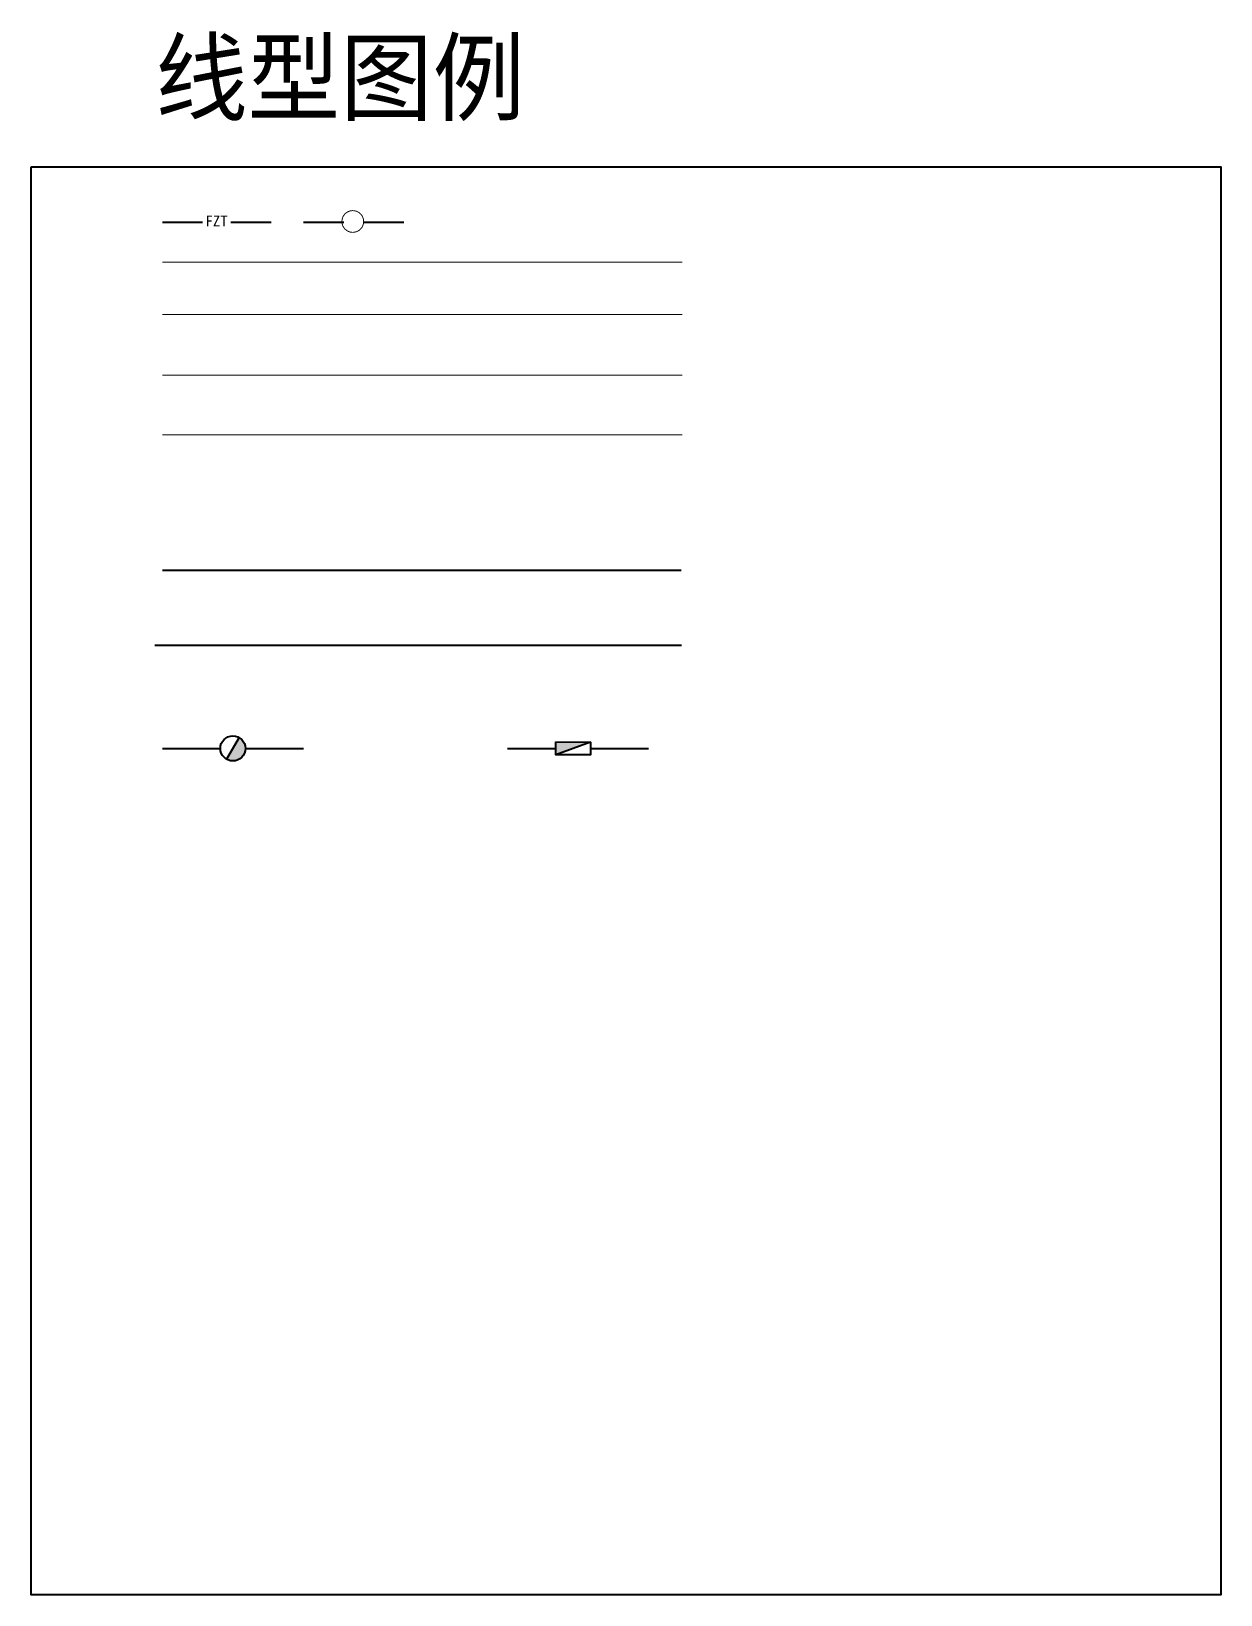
# Model space of a CAD drawing. Extents: x 140753 to 369320, y 91222 to 396627.
# Drawn here: x 344320 to 369320, y 363767 to 396616 of the extents above; entities that cross this region are included whole.
import ezdxf
from ezdxf.enums import TextEntityAlignment as Align
from ezdxf.lldxf.tags import DXFTag

# ---------------------------------------------------------------- set-up
doc = ezdxf.new("R2010")
doc.units = 0
doc.header["$LTSCALE"] = 1000
doc.linetypes.add('YZLG02', pattern=[0.494796, 0.39775, -0.000748, 0.096298])
doc.layers.add('L-TEXT文字标注', color=7, linetype='Continuous')
doc.layers.add('PUB_TEXT', color=7, linetype='Continuous')
doc.styles.get("Standard").update_dxf_attribs({"font": ''})
doc.styles.get('Standard').set_extended_font_data('SimSun')
doc.linetypes.add('FH1_LINE', pattern='A,1,-0.2,["X",Standard,S=0.2,R=0,X=-0.1,Y=-0.1],-0.2', length=1.4)
tags = doc.linetypes.add('WATER', pattern='A,0.846724,-0.142068,["W",Standard,S=0.227848,R=0,X=0,Y=-0.091208],-0.270951,0.846724', length=2.106467).pattern_tags.tags
tags[6] = DXFTag(74, 10)
tags = doc.linetypes.add('圆柱', pattern='A,0.771756,["○",Standard,S=0.388453,R=0,X=0,Y=-0.189694],0.074968,-0.412197,0.848646', length=2.107567).pattern_tags.tags
tags[4] = DXFTag(74, 10)
tags = doc.linetypes.add('地面03', pattern='A,0.094454,["/",Standard,S=0.075949,R=0,X=0,Y=-0.082208],0.044951,-0.007099,0.139405', length=0.285909).pattern_tags.tags
tags[4] = DXFTag(74, 10)
tags = doc.linetypes.add('栏杆', pattern='A,0.846724,-0.059034,["LG",Standard,S=0.227848,R=0,X=0,Y=-0.091208],-0.353985,0.846724', length=2.106467).pattern_tags.tags
tags[6] = DXFTag(74, 10)
tags = doc.linetypes.add('栏杆立柱(fei)', pattern='A,0.846724,-0.142068,["LG",Standard,S=0.227848,R=0,X=0,Y=-0.091208],-0.270951,0.846724', length=2.106467).pattern_tags.tags
tags[6] = DXFTag(74, 10)
tags = doc.linetypes.add('橡胶防撞条', pattern='A,0.846724,-0.059034,["FZT",Standard,S=0.227848,R=0,X=0,Y=-0.091208],-0.531868,0.846724', length=2.28435).pattern_tags.tags
tags[6] = DXFTag(74, 10)
tags = doc.linetypes.add('生活给水管', pattern='A,0.846724,-0.142068,["J",Standard,S=0.227848,R=0,X=0,Y=-0.091208],-0.270951,0.846724', length=2.106467).pattern_tags.tags
tags[6] = DXFTag(74, 10)
tags = doc.linetypes.add('立柱栏杆', pattern='A,0.771756,["□",Standard,S=0.388453,R=0,X=0,Y=-0.189694],0.074968,-0.412197,0.848646', length=2.107567).pattern_tags.tags
tags[4] = DXFTag(74, 10)

msp = doc.modelspace()

# ---------------------------------------------------------------- texts
at = {"linetype": 'YZLG02'}
msp.add_text('○', height=388.5, dxfattribs=at).set_placement((350811.9, 392418.5))
at = {"layer": 'L-TEXT文字标注', "width": 0.95}
msp.add_text('线型图例', height=1500, dxfattribs=at).set_placement((350811.8, 395672.2), align=Align.MIDDLE)
at = {"layer": 'PUB_TEXT', "linetype": 'FH1_LINE'}
msp.add_text('FZT', height=227.85, dxfattribs=at).set_placement((347981.1, 392517))

# ---------------------------------------------------------------- hatches: boundary and pattern name
at = {"linetype": '地面03'}
h = msp.add_hatch(color=256, dxfattribs=at)
h.dxf.hatch_style = 1
h.paths.add_polyline_path([(348688.1, 381777.1), (348426, 381319.9, 0.5763282), (348820.5, 381548.5, 0.2687713)])
at = {"linetype": '栏杆立柱(fei)'}
h = msp.add_hatch(color=256, dxfattribs=at)
h.dxf.hatch_style = 1
h.paths.add_polyline_path([(355343.9, 381683.4), (355343.9, 381413.7), (356070.8, 381683.2)])

# ---------------------------------------------------------------- linework, layer by layer
msp.add_lwpolyline([(344319.6, 393766.6), (369319.6, 393766.6), (369319.6, 363766.6), (344319.6, 363766.6)], close=True)
at = {"linetype": 'FH1_LINE'}
for points in [[(347075.3, 392608.2), (347922, 392608.2)], [(348513, 392608.2), (349359.7, 392608.2)], [(350040.1, 392608.2), (350886.8, 392608.2)], [(351299, 392608.2), (352147.7, 392608.2)]]:
    msp.add_lwpolyline(points, dxfattribs=at)
at = {"linetype": 'WATER', "const_width": 20}
msp.add_lwpolyline([(347075.3, 391767.5), (358000.8, 391767.5)], dxfattribs=at)
at = {"linetype": '生活给水管', "const_width": 20}
msp.add_lwpolyline([(347075.3, 390662.5), (358000.8, 390662.5)], dxfattribs=at)
at = {"linetype": '栏杆', "const_width": 20}
msp.add_lwpolyline([(347075.3, 389393.2), (358000.8, 389393.2)], dxfattribs=at)
at = {"linetype": '橡胶防撞条', "const_width": 20}
msp.add_lwpolyline([(347075.3, 388135.4), (358000.8, 388135.4)], dxfattribs=at)
at = {"linetype": '地面03', "ltscale": 5, "const_width": 5}
msp.add_lwpolyline([(347075.3, 386837.5), (357978, 386837.5)], dxfattribs=at)
at = {"linetype": '圆柱'}
msp.add_lwpolyline([(347075.3, 385293.6), (357978, 385293.6)], dxfattribs=at)
at = {"linetype": '立柱栏杆'}
msp.add_lwpolyline([(346915.3, 383720.7), (357988.4, 383720.7)], dxfattribs=at)
msp.add_lwpolyline([(348688.1, 381777.1), (348426, 381319.9)])
at = {"linetype": '栏杆立柱(fei)'}
for points in [[(347075.3, 381548.5), (348293.6, 381548.5)], [(348820.5, 381548.5), (350038.8, 381548.5)], [(354325.6, 381548.5), (355343.9, 381548.5)], [(356070.8, 381683.2), (355343.9, 381413.7)], [(356070.8, 381548.5), (357289, 381548.5)]]:
    msp.add_lwpolyline(points, dxfattribs=at)
msp.add_lwpolyline([(355343.9, 381683.4), (356070.8, 381683.2), (356070.8, 381413.5), (355343.9, 381413.7)], close=True, dxfattribs=at)
msp.add_circle((348557, 381548.5), 263.5)

msp.set_redraw_order([(e.dxf.handle, doc.entitydb.next_handle()) for e in msp.query("TEXT MTEXT ATTDEF DIMENSION ARC_DIMENSION")])  # texts and dimensions are drawn at this point

doc.saveas('drawing.dxf')
